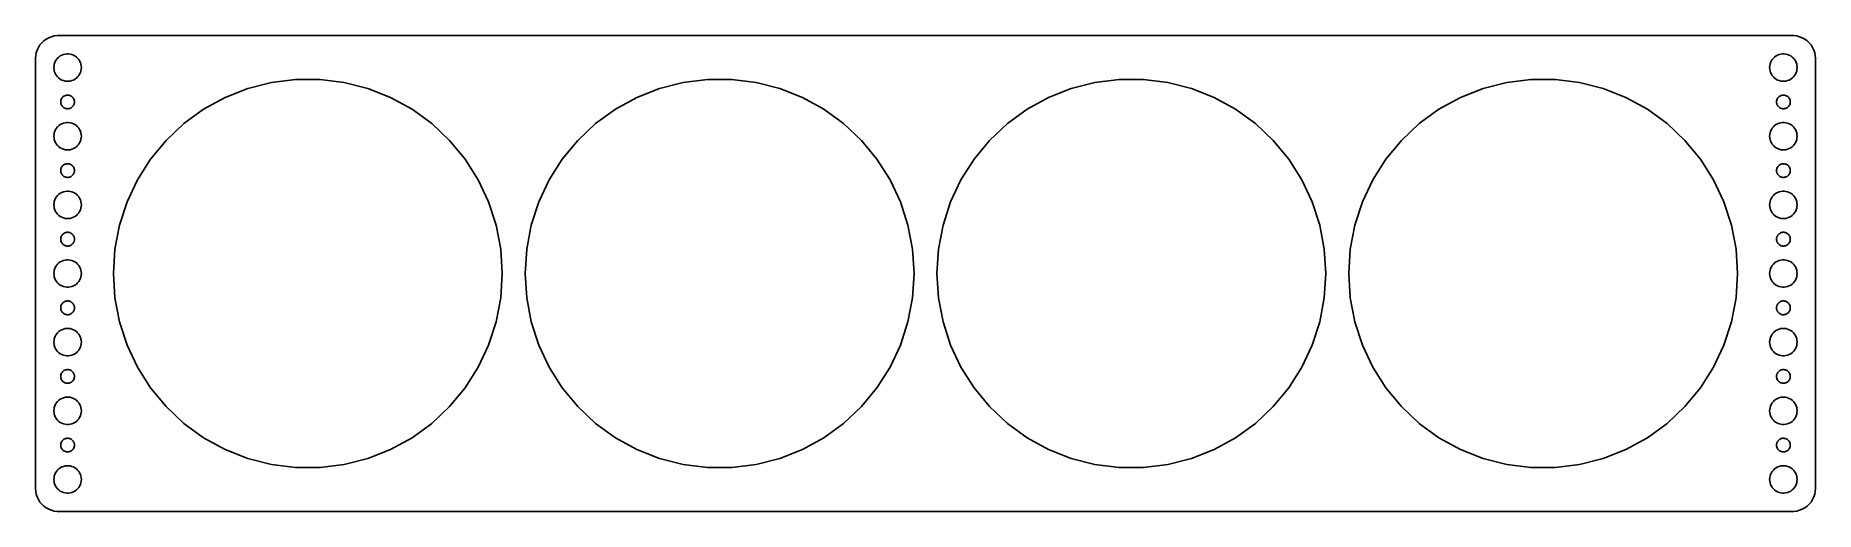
# Model space of a CAD drawing. Header units: metres. Extents: x -194 to 194, y -52 to 52.
import ezdxf

# ---------------------------------------------------------------- set-up
doc = ezdxf.new("R2010")
doc.units = ezdxf.units.M

msp = doc.modelspace()

# ---------------------------------------------------------------- linework, layer by layer
for p, q in [((-192.687, 50.8526), (-193.145, 50.4227)), ((-192.179, 51.2216), (-192.687, 50.8526)), ((-191.629, 51.5241), (-192.179, 51.2216)), ((-191.045, 51.7553), (-191.629, 51.5241)), ((-190.437, 51.9114), (-191.045, 51.7553)), ((-189.814, 51.9901), (-190.437, 51.9114)), ((189.814, 51.9901), (-189.814, 51.9901)), ((190.437, 51.9114), (189.814, 51.9901)), ((191.045, 51.7553), (190.437, 51.9114)), ((191.629, 51.5241), (191.045, 51.7553)), ((192.179, 51.2216), (191.629, 51.5241)), ((192.687, 50.8526), (192.179, 51.2216)), ((193.145, 50.4227), (192.687, 50.8526)), ((-194.461, 47.6267), (-194.5, 47)), ((-194.5, 47), (-194.5, -47)), ((-194.343, 48.2434), (-194.461, 47.6267)), ((-194.149, 48.8406), (-194.343, 48.2434)), ((-193.882, 49.4088), (-194.149, 48.8406)), ((-193.545, 49.9389), (-193.882, 49.4088)), ((-193.145, 50.4227), (-193.545, 49.9389)), ((-190.129, 46.4453), (-189.927, 46.7634)), ((-189.927, 46.7634), (-189.687, 47.0536)), ((-189.687, 47.0536), (-189.412, 47.3115)), ((-189.412, 47.3115), (-189.107, 47.533)), ((-189.107, 47.533), (-188.777, 47.7145)), ((-188.777, 47.7145), (-188.427, 47.8532)), ((-188.427, 47.8532), (-188.062, 47.9469)), ((-188.062, 47.9469), (-187.688, 47.9941)), ((-187.688, 47.9941), (-187.312, 47.9941)), ((-187.312, 47.9941), (-186.938, 47.9469)), ((-186.938, 47.9469), (-186.573, 47.8532)), ((-186.573, 47.8532), (-186.223, 47.7145)), ((-186.223, 47.7145), (-185.893, 47.533)), ((-185.893, 47.533), (-185.588, 47.3115)), ((-185.588, 47.3115), (-185.313, 47.0536)), ((-185.313, 47.0536), (-185.073, 46.7634)), ((-185.073, 46.7634), (-184.871, 46.4453)), ((184.871, 46.4453), (185.073, 46.7634)), ((185.073, 46.7634), (185.313, 47.0536)), ((185.313, 47.0536), (185.588, 47.3115)), ((185.588, 47.3115), (185.893, 47.533)), ((185.893, 47.533), (186.223, 47.7145)), ((186.223, 47.7145), (186.573, 47.8532)), ((186.573, 47.8532), (186.938, 47.9469)), ((186.938, 47.9469), (187.312, 47.9941)), ((187.312, 47.9941), (187.688, 47.9941)), ((187.688, 47.9941), (188.062, 47.9469)), ((188.062, 47.9469), (188.427, 47.8532)), ((188.427, 47.8532), (188.777, 47.7145)), ((188.777, 47.7145), (189.107, 47.533)), ((189.107, 47.533), (189.412, 47.3115)), ((189.412, 47.3115), (189.687, 47.0536)), ((189.687, 47.0536), (189.927, 46.7634)), ((189.927, 46.7634), (190.129, 46.4453)), ((193.545, 49.9389), (193.145, 50.4227)), ((193.882, 49.4088), (193.545, 49.9389)), ((194.149, 48.8406), (193.882, 49.4088)), ((194.343, 48.2434), (194.149, 48.8406)), ((194.461, 47.6267), (194.343, 48.2434)), ((194.5, 47), (194.461, 47.6267)), ((194.5, -47), (194.5, 47)), ((-190.5, 45), (-190.476, 45.376)), ((-190.476, 44.624), (-190.5, 45)), ((-190.476, 45.376), (-190.406, 45.7461)), ((-190.406, 44.2539), (-190.476, 44.624)), ((-190.406, 45.7461), (-190.289, 46.1044)), ((-190.289, 43.8956), (-190.406, 44.2539)), ((-190.289, 46.1044), (-190.129, 46.4453)), ((-190.129, 43.5547), (-190.289, 43.8956)), ((-189.927, 43.2366), (-190.129, 43.5547)), ((-189.687, 42.9464), (-189.927, 43.2366)), ((-189.412, 42.6885), (-189.687, 42.9464)), ((-185.313, 42.9464), (-185.588, 42.6885)), ((-185.073, 43.2366), (-185.313, 42.9464)), ((-184.871, 43.5547), (-185.073, 43.2366)), ((-184.871, 46.4453), (-184.711, 46.1044)), ((-184.711, 43.8956), (-184.871, 43.5547)), ((-184.711, 46.1044), (-184.594, 45.7461)), ((-184.594, 44.2539), (-184.711, 43.8956)), ((-184.594, 45.7461), (-184.524, 45.376)), ((-184.524, 44.624), (-184.594, 44.2539)), ((-184.524, 45.376), (-184.5, 45)), ((-184.5, 45), (-184.524, 44.624)), ((184.5, 45), (184.524, 45.376)), ((184.524, 44.624), (184.5, 45)), ((184.524, 45.376), (184.594, 45.7461)), ((184.594, 44.2539), (184.524, 44.624)), ((184.594, 45.7461), (184.711, 46.1044)), ((184.711, 43.8956), (184.594, 44.2539)), ((184.711, 46.1044), (184.871, 46.4453)), ((184.871, 43.5547), (184.711, 43.8956)), ((185.073, 43.2366), (184.871, 43.5547)), ((185.313, 42.9464), (185.073, 43.2366)), ((185.588, 42.6885), (185.313, 42.9464)), ((189.687, 42.9464), (189.412, 42.6885)), ((189.927, 43.2366), (189.687, 42.9464)), ((190.129, 43.5547), (189.927, 43.2366)), ((190.129, 46.4453), (190.289, 46.1044)), ((190.289, 43.8956), (190.129, 43.5547)), ((190.289, 46.1044), (190.406, 45.7461)), ((190.406, 44.2539), (190.289, 43.8956)), ((190.406, 45.7461), (190.476, 45.376)), ((190.476, 44.624), (190.406, 44.2539)), ((190.476, 45.376), (190.5, 45)), ((190.5, 45), (190.476, 44.624)), ((-189.107, 42.467), (-189.412, 42.6885)), ((-188.777, 42.2855), (-189.107, 42.467)), ((-188.427, 42.1468), (-188.777, 42.2855)), ((-188.062, 42.0531), (-188.427, 42.1468)), ((-188.139, 38.8572), (-187.964, 38.9266)), ((-187.688, 42.0059), (-188.062, 42.0531)), ((-187.964, 38.9266), (-187.781, 38.9734)), ((-187.781, 38.9734), (-187.594, 38.997)), ((-187.312, 42.0059), (-187.688, 42.0059)), ((-187.594, 38.997), (-187.406, 38.997)), ((-187.406, 38.997), (-187.219, 38.9734)), ((-186.938, 42.0531), (-187.312, 42.0059)), ((-187.219, 38.9734), (-187.036, 38.9266)), ((-187.036, 38.9266), (-186.861, 38.8572)), ((-186.573, 42.1468), (-186.938, 42.0531)), ((-186.223, 42.2855), (-186.573, 42.1468)), ((-185.893, 42.467), (-186.223, 42.2855)), ((-185.588, 42.6885), (-185.893, 42.467)), ((-153.096, 38.4551), (-148.133, 40.4199)), ((-148.133, 40.4199), (-142.964, 41.7472)), ((-142.964, 41.7472), (-137.669, 42.4161)), ((-137.669, 42.4161), (-132.331, 42.4161)), ((-132.331, 42.4161), (-127.036, 41.7472)), ((-127.036, 41.7472), (-121.867, 40.4199)), ((-121.867, 40.4199), (-116.904, 38.4551)), ((-63.0956, 38.4551), (-58.1332, 40.4199)), ((-58.1332, 40.4199), (-52.9637, 41.7472)), ((-52.9637, 41.7472), (-47.6686, 42.4161)), ((-47.6686, 42.4161), (-42.3314, 42.4161)), ((-42.3314, 42.4161), (-37.0363, 41.7472)), ((-37.0363, 41.7472), (-31.8668, 40.4199)), ((-31.8668, 40.4199), (-26.9044, 38.4551)), ((26.9044, 38.4551), (31.8668, 40.4199)), ((31.8668, 40.4199), (37.0363, 41.7472)), ((37.0363, 41.7472), (42.3314, 42.4161)), ((42.3314, 42.4161), (47.6686, 42.4161)), ((47.6686, 42.4161), (52.9637, 41.7472)), ((52.9637, 41.7472), (58.1332, 40.4199)), ((58.1332, 40.4199), (63.0956, 38.4551)), ((116.904, 38.4551), (121.867, 40.4199)), ((121.867, 40.4199), (127.036, 41.7472)), ((127.036, 41.7472), (132.331, 42.4161)), ((132.331, 42.4161), (137.669, 42.4161)), ((137.669, 42.4161), (142.964, 41.7472)), ((142.964, 41.7472), (148.133, 40.4199)), ((148.133, 40.4199), (153.096, 38.4551)), ((185.893, 42.467), (185.588, 42.6885)), ((186.223, 42.2855), (185.893, 42.467)), ((186.573, 42.1468), (186.223, 42.2855)), ((186.938, 42.0531), (186.573, 42.1468)), ((186.861, 38.8572), (187.036, 38.9266)), ((187.312, 42.0059), (186.938, 42.0531)), ((187.036, 38.9266), (187.219, 38.9734)), ((187.219, 38.9734), (187.406, 38.997)), ((187.688, 42.0059), (187.312, 42.0059)), ((187.406, 38.997), (187.594, 38.997)), ((187.594, 38.997), (187.781, 38.9734)), ((188.062, 42.0531), (187.688, 42.0059)), ((187.781, 38.9734), (187.964, 38.9266)), ((187.964, 38.9266), (188.139, 38.8572)), ((188.427, 42.1468), (188.062, 42.0531)), ((188.777, 42.2855), (188.427, 42.1468)), ((189.107, 42.467), (188.777, 42.2855)), ((189.412, 42.6885), (189.107, 42.467)), ((-189, 37.5), (-188.988, 37.688)), ((-188.988, 37.312), (-189, 37.5)), ((-188.988, 37.688), (-188.953, 37.873)), ((-188.953, 37.127), (-188.988, 37.312)), ((-188.953, 37.873), (-188.895, 38.0522)), ((-188.895, 36.9478), (-188.953, 37.127)), ((-188.895, 38.0522), (-188.814, 38.2226)), ((-188.814, 36.7774), (-188.895, 36.9478)), ((-188.814, 38.2226), (-188.714, 38.3817)), ((-188.714, 36.6183), (-188.814, 36.7774)), ((-188.714, 38.3817), (-188.593, 38.5268)), ((-188.593, 36.4732), (-188.714, 36.6183)), ((-188.593, 38.5268), (-188.456, 38.6558)), ((-188.456, 36.3442), (-188.593, 36.4732)), ((-188.456, 38.6558), (-188.304, 38.7665)), ((-188.304, 36.2335), (-188.456, 36.3442)), ((-188.304, 38.7665), (-188.139, 38.8572)), ((-188.139, 36.1428), (-188.304, 36.2335)), ((-187.964, 36.0734), (-188.139, 36.1428)), ((-187.781, 36.0266), (-187.964, 36.0734)), ((-187.594, 36.003), (-187.781, 36.0266)), ((-187.406, 36.003), (-187.594, 36.003)), ((-187.219, 36.0266), (-187.406, 36.003)), ((-187.036, 36.0734), (-187.219, 36.0266)), ((-186.861, 36.1428), (-187.036, 36.0734)), ((-186.861, 38.8572), (-186.696, 38.7665)), ((-186.696, 36.2335), (-186.861, 36.1428)), ((-186.696, 38.7665), (-186.544, 38.6558)), ((-186.544, 36.3442), (-186.696, 36.2335)), ((-186.544, 38.6558), (-186.407, 38.5268)), ((-186.407, 36.4732), (-186.544, 36.3442)), ((-186.407, 38.5268), (-186.286, 38.3817)), ((-186.286, 36.6183), (-186.407, 36.4732)), ((-186.286, 38.3817), (-186.186, 38.2226)), ((-186.186, 36.7774), (-186.286, 36.6183)), ((-186.186, 38.2226), (-186.105, 38.0522)), ((-186.105, 36.9478), (-186.186, 36.7774)), ((-186.105, 38.0522), (-186.047, 37.873)), ((-186.047, 37.127), (-186.105, 36.9478)), ((-186.047, 37.873), (-186.012, 37.688)), ((-186.012, 37.312), (-186.047, 37.127)), ((-186.012, 37.688), (-186, 37.5)), ((-186, 37.5), (-186.012, 37.312)), ((-162.091, 32.7468), (-157.773, 35.8839)), ((-157.773, 35.8839), (-153.096, 38.4551)), ((-116.904, 38.4551), (-112.227, 35.8839)), ((-112.227, 35.8839), (-107.909, 32.7468)), ((-72.0905, 32.7468), (-67.7726, 35.8839)), ((-67.7726, 35.8839), (-63.0956, 38.4551)), ((-26.9044, 38.4551), (-22.2274, 35.8839)), ((-22.2274, 35.8839), (-17.9095, 32.7468)), ((17.9095, 32.7468), (22.2274, 35.8839)), ((22.2274, 35.8839), (26.9044, 38.4551)), ((63.0956, 38.4551), (67.7726, 35.8839)), ((67.7726, 35.8839), (72.0905, 32.7468)), ((107.909, 32.7468), (112.227, 35.8839)), ((112.227, 35.8839), (116.904, 38.4551)), ((153.096, 38.4551), (157.773, 35.8839)), ((157.773, 35.8839), (162.091, 32.7468)), ((186, 37.5), (186.012, 37.688)), ((186.012, 37.312), (186, 37.5)), ((186.012, 37.688), (186.047, 37.873)), ((186.047, 37.127), (186.012, 37.312)), ((186.047, 37.873), (186.105, 38.0522)), ((186.105, 36.9478), (186.047, 37.127)), ((186.105, 38.0522), (186.186, 38.2226)), ((186.186, 36.7774), (186.105, 36.9478)), ((186.186, 38.2226), (186.286, 38.3817)), ((186.286, 36.6183), (186.186, 36.7774)), ((186.286, 38.3817), (186.407, 38.5268)), ((186.407, 36.4732), (186.286, 36.6183)), ((186.407, 38.5268), (186.544, 38.6558)), ((186.544, 36.3442), (186.407, 36.4732)), ((186.544, 38.6558), (186.696, 38.7665)), ((186.696, 36.2335), (186.544, 36.3442)), ((186.696, 38.7665), (186.861, 38.8572)), ((186.861, 36.1428), (186.696, 36.2335)), ((187.036, 36.0734), (186.861, 36.1428)), ((187.219, 36.0266), (187.036, 36.0734)), ((187.406, 36.003), (187.219, 36.0266)), ((187.594, 36.003), (187.406, 36.003)), ((187.781, 36.0266), (187.594, 36.003)), ((187.964, 36.0734), (187.781, 36.0266)), ((188.139, 36.1428), (187.964, 36.0734)), ((188.139, 38.8572), (188.304, 38.7665)), ((188.304, 36.2335), (188.139, 36.1428)), ((188.304, 38.7665), (188.456, 38.6558)), ((188.456, 36.3442), (188.304, 36.2335)), ((188.456, 38.6558), (188.593, 38.5268)), ((188.593, 36.4732), (188.456, 36.3442)), ((188.593, 38.5268), (188.714, 38.3817)), ((188.714, 36.6183), (188.593, 36.4732)), ((188.714, 38.3817), (188.814, 38.2226)), ((188.814, 36.7774), (188.714, 36.6183)), ((188.814, 38.2226), (188.895, 38.0522)), ((188.895, 36.9478), (188.814, 36.7774)), ((188.895, 38.0522), (188.953, 37.873)), ((188.953, 37.127), (188.895, 36.9478)), ((188.953, 37.873), (188.988, 37.688)), ((188.988, 37.312), (188.953, 37.127)), ((188.988, 37.688), (189, 37.5)), ((189, 37.5), (188.988, 37.312)), ((-190.289, 31.1044), (-190.129, 31.4453)), ((-190.129, 31.4453), (-189.927, 31.7634)), ((-189.927, 31.7634), (-189.687, 32.0536)), ((-189.687, 32.0536), (-189.412, 32.3115)), ((-189.412, 32.3115), (-189.107, 32.533)), ((-189.107, 32.533), (-188.777, 32.7145)), ((-188.777, 32.7145), (-188.427, 32.8532)), ((-188.427, 32.8532), (-188.062, 32.9469)), ((-188.062, 32.9469), (-187.688, 32.9941)), ((-187.688, 32.9941), (-187.312, 32.9941)), ((-187.312, 32.9941), (-186.938, 32.9469)), ((-186.938, 32.9469), (-186.573, 32.8532)), ((-186.573, 32.8532), (-186.223, 32.7145)), ((-186.223, 32.7145), (-185.893, 32.533)), ((-185.893, 32.533), (-185.588, 32.3115)), ((-185.588, 32.3115), (-185.313, 32.0536)), ((-185.313, 32.0536), (-185.073, 31.7634)), ((-185.073, 31.7634), (-184.871, 31.4453)), ((-184.871, 31.4453), (-184.711, 31.1044)), ((-165.981, 29.0932), (-162.091, 32.7468)), ((-107.909, 32.7468), (-104.019, 29.0932)), ((-75.9812, 29.0932), (-72.0905, 32.7468)), ((-17.9095, 32.7468), (-14.0188, 29.0932)), ((14.0188, 29.0932), (17.9095, 32.7468)), ((72.0905, 32.7468), (75.9812, 29.0932)), ((104.019, 29.0932), (107.909, 32.7468)), ((162.091, 32.7468), (165.981, 29.0932)), ((184.711, 31.1044), (184.871, 31.4453)), ((184.871, 31.4453), (185.073, 31.7634)), ((185.073, 31.7634), (185.313, 32.0536)), ((185.313, 32.0536), (185.588, 32.3115)), ((185.588, 32.3115), (185.893, 32.533)), ((185.893, 32.533), (186.223, 32.7145)), ((186.223, 32.7145), (186.573, 32.8532)), ((186.573, 32.8532), (186.938, 32.9469)), ((186.938, 32.9469), (187.312, 32.9941)), ((187.312, 32.9941), (187.688, 32.9941)), ((187.688, 32.9941), (188.062, 32.9469)), ((188.062, 32.9469), (188.427, 32.8532)), ((188.427, 32.8532), (188.777, 32.7145)), ((188.777, 32.7145), (189.107, 32.533)), ((189.107, 32.533), (189.412, 32.3115)), ((189.412, 32.3115), (189.687, 32.0536)), ((189.687, 32.0536), (189.927, 31.7634)), ((189.927, 31.7634), (190.129, 31.4453)), ((190.129, 31.4453), (190.289, 31.1044)), ((-190.5, 30), (-190.476, 30.376)), ((-190.476, 29.624), (-190.5, 30)), ((-190.476, 30.376), (-190.406, 30.7461)), ((-190.406, 29.2539), (-190.476, 29.624)), ((-190.406, 30.7461), (-190.289, 31.1044)), ((-190.289, 28.8956), (-190.406, 29.2539)), ((-190.129, 28.5547), (-190.289, 28.8956)), ((-189.927, 28.2366), (-190.129, 28.5547)), ((-189.687, 27.9464), (-189.927, 28.2366)), ((-189.412, 27.6884), (-189.687, 27.9464)), ((-189.107, 27.467), (-189.412, 27.6884)), ((-188.777, 27.2855), (-189.107, 27.467)), ((-188.427, 27.1468), (-188.777, 27.2855)), ((-186.223, 27.2855), (-186.573, 27.1468)), ((-185.893, 27.467), (-186.223, 27.2855)), ((-185.588, 27.6884), (-185.893, 27.467)), ((-185.313, 27.9464), (-185.588, 27.6884)), ((-185.073, 28.2366), (-185.313, 27.9464)), ((-184.871, 28.5547), (-185.073, 28.2366)), ((-184.711, 28.8956), (-184.871, 28.5547)), ((-184.711, 31.1044), (-184.594, 30.7461)), ((-184.594, 29.2539), (-184.711, 28.8956)), ((-184.594, 30.7461), (-184.524, 30.376)), ((-184.524, 29.624), (-184.594, 29.2539)), ((-184.524, 30.376), (-184.5, 30)), ((-184.5, 30), (-184.524, 29.624)), ((-169.383, 24.9809), (-165.981, 29.0932)), ((-104.019, 29.0932), (-100.617, 24.9809)), ((-79.3832, 24.9809), (-75.9812, 29.0932)), ((-14.0188, 29.0932), (-10.6168, 24.9809)), ((10.6168, 24.9809), (14.0188, 29.0932)), ((75.9812, 29.0932), (79.3832, 24.9809)), ((100.617, 24.9809), (104.019, 29.0932)), ((165.981, 29.0932), (169.383, 24.9809)), ((184.5, 30), (184.524, 30.376)), ((184.524, 29.624), (184.5, 30)), ((184.524, 30.376), (184.594, 30.7461)), ((184.594, 29.2539), (184.524, 29.624)), ((184.594, 30.7461), (184.711, 31.1044)), ((184.711, 28.8956), (184.594, 29.2539)), ((184.871, 28.5547), (184.711, 28.8956)), ((185.073, 28.2366), (184.871, 28.5547)), ((185.313, 27.9464), (185.073, 28.2366)), ((185.588, 27.6884), (185.313, 27.9464)), ((185.893, 27.467), (185.588, 27.6884)), ((186.223, 27.2855), (185.893, 27.467)), ((186.573, 27.1468), (186.223, 27.2855)), ((188.777, 27.2855), (188.427, 27.1468)), ((189.107, 27.467), (188.777, 27.2855)), ((189.412, 27.6884), (189.107, 27.467)), ((189.687, 27.9464), (189.412, 27.6884)), ((189.927, 28.2366), (189.687, 27.9464)), ((190.129, 28.5547), (189.927, 28.2366)), ((190.289, 28.8956), (190.129, 28.5547)), ((190.289, 31.1044), (190.406, 30.7461)), ((190.406, 29.2539), (190.289, 28.8956)), ((190.406, 30.7461), (190.476, 30.376)), ((190.476, 29.624), (190.406, 29.2539)), ((190.476, 30.376), (190.5, 30)), ((190.5, 30), (190.476, 29.624)), ((-188.814, 23.2226), (-188.714, 23.3817)), ((-188.714, 23.3817), (-188.593, 23.5268)), ((-188.593, 23.5268), (-188.456, 23.6558)), ((-188.456, 23.6558), (-188.304, 23.7665)), ((-188.062, 27.0531), (-188.427, 27.1468)), ((-188.304, 23.7665), (-188.139, 23.8572)), ((-188.139, 23.8572), (-187.964, 23.9266)), ((-187.688, 27.0059), (-188.062, 27.0531)), ((-187.964, 23.9266), (-187.781, 23.9734)), ((-187.781, 23.9734), (-187.594, 23.997)), ((-187.312, 27.0059), (-187.688, 27.0059)), ((-187.594, 23.997), (-187.406, 23.997)), ((-187.406, 23.997), (-187.219, 23.9734)), ((-186.938, 27.0531), (-187.312, 27.0059)), ((-187.219, 23.9734), (-187.036, 23.9266)), ((-187.036, 23.9266), (-186.861, 23.8572)), ((-186.573, 27.1468), (-186.938, 27.0531)), ((-186.861, 23.8572), (-186.696, 23.7665)), ((-186.696, 23.7665), (-186.544, 23.6558)), ((-186.544, 23.6558), (-186.407, 23.5268)), ((-186.407, 23.5268), (-186.286, 23.3817)), ((-186.286, 23.3817), (-186.186, 23.2226)), ((-172.243, 20.4745), (-169.383, 24.9809)), ((-100.617, 24.9809), (-97.757, 20.4745)), ((-82.243, 20.4745), (-79.3832, 24.9809)), ((-10.6168, 24.9809), (-7.75696, 20.4745)), ((7.75696, 20.4745), (10.6168, 24.9809)), ((79.3832, 24.9809), (82.243, 20.4745)), ((97.757, 20.4745), (100.617, 24.9809)), ((169.383, 24.9809), (172.243, 20.4745)), ((186.186, 23.2226), (186.286, 23.3817)), ((186.286, 23.3817), (186.407, 23.5268)), ((186.407, 23.5268), (186.544, 23.6558)), ((186.544, 23.6558), (186.696, 23.7665)), ((186.938, 27.0531), (186.573, 27.1468)), ((186.696, 23.7665), (186.861, 23.8572)), ((186.861, 23.8572), (187.036, 23.9266)), ((187.312, 27.0059), (186.938, 27.0531)), ((187.036, 23.9266), (187.219, 23.9734)), ((187.219, 23.9734), (187.406, 23.997)), ((187.688, 27.0059), (187.312, 27.0059)), ((187.406, 23.997), (187.594, 23.997)), ((187.594, 23.997), (187.781, 23.9734)), ((188.062, 27.0531), (187.688, 27.0059)), ((187.781, 23.9734), (187.964, 23.9266)), ((187.964, 23.9266), (188.139, 23.8572)), ((188.427, 27.1468), (188.062, 27.0531)), ((188.139, 23.8572), (188.304, 23.7665)), ((188.304, 23.7665), (188.456, 23.6558)), ((188.456, 23.6558), (188.593, 23.5268)), ((188.593, 23.5268), (188.714, 23.3817)), ((188.714, 23.3817), (188.814, 23.2226)), ((-189, 22.5), (-188.988, 22.688)), ((-188.988, 22.312), (-189, 22.5)), ((-188.988, 22.688), (-188.953, 22.873)), ((-188.953, 22.127), (-188.988, 22.312)), ((-188.953, 22.873), (-188.895, 23.0522)), ((-188.895, 21.9478), (-188.953, 22.127)), ((-188.895, 23.0522), (-188.814, 23.2226)), ((-188.814, 21.7774), (-188.895, 21.9478)), ((-188.714, 21.6183), (-188.814, 21.7774)), ((-188.593, 21.4732), (-188.714, 21.6183)), ((-188.456, 21.3442), (-188.593, 21.4732)), ((-188.304, 21.2335), (-188.456, 21.3442)), ((-188.139, 21.1427), (-188.304, 21.2335)), ((-187.964, 21.0734), (-188.139, 21.1427)), ((-187.781, 21.0266), (-187.964, 21.0734)), ((-187.594, 21.003), (-187.781, 21.0266)), ((-187.406, 21.003), (-187.594, 21.003)), ((-187.219, 21.0266), (-187.406, 21.003)), ((-187.036, 21.0734), (-187.219, 21.0266)), ((-186.861, 21.1427), (-187.036, 21.0734)), ((-186.696, 21.2335), (-186.861, 21.1427)), ((-186.544, 21.3442), (-186.696, 21.2335)), ((-186.407, 21.4732), (-186.544, 21.3442)), ((-186.286, 21.6183), (-186.407, 21.4732)), ((-186.186, 21.7774), (-186.286, 21.6183)), ((-186.186, 23.2226), (-186.105, 23.0522)), ((-186.105, 21.9478), (-186.186, 21.7774)), ((-186.105, 23.0522), (-186.047, 22.873)), ((-186.047, 22.127), (-186.105, 21.9478)), ((-186.047, 22.873), (-186.012, 22.688)), ((-186.012, 22.312), (-186.047, 22.127)), ((-186.012, 22.688), (-186, 22.5)), ((-186, 22.5), (-186.012, 22.312)), ((-174.516, 15.6453), (-172.243, 20.4745)), ((-97.757, 20.4745), (-95.4845, 15.6453)), ((-84.5155, 15.6453), (-82.243, 20.4745)), ((-7.75696, 20.4745), (-5.4845, 15.6453)), ((5.4845, 15.6453), (7.75696, 20.4745)), ((82.243, 20.4745), (84.5155, 15.6453)), ((95.4845, 15.6453), (97.757, 20.4745)), ((172.243, 20.4745), (174.516, 15.6453)), ((186, 22.5), (186.012, 22.688)), ((186.012, 22.312), (186, 22.5)), ((186.012, 22.688), (186.047, 22.873)), ((186.047, 22.127), (186.012, 22.312)), ((186.047, 22.873), (186.105, 23.0522)), ((186.105, 21.9478), (186.047, 22.127)), ((186.105, 23.0522), (186.186, 23.2226)), ((186.186, 21.7774), (186.105, 21.9478)), ((186.286, 21.6183), (186.186, 21.7774)), ((186.407, 21.4732), (186.286, 21.6183)), ((186.544, 21.3442), (186.407, 21.4732)), ((186.696, 21.2335), (186.544, 21.3442)), ((186.861, 21.1427), (186.696, 21.2335)), ((187.036, 21.0734), (186.861, 21.1427)), ((187.219, 21.0266), (187.036, 21.0734)), ((187.406, 21.003), (187.219, 21.0266)), ((187.594, 21.003), (187.406, 21.003)), ((187.781, 21.0266), (187.594, 21.003)), ((187.964, 21.0734), (187.781, 21.0266)), ((188.139, 21.1427), (187.964, 21.0734)), ((188.304, 21.2335), (188.139, 21.1427)), ((188.456, 21.3442), (188.304, 21.2335)), ((188.593, 21.4732), (188.456, 21.3442)), ((188.714, 21.6183), (188.593, 21.4732)), ((188.814, 21.7774), (188.714, 21.6183)), ((188.814, 23.2226), (188.895, 23.0522)), ((188.895, 21.9478), (188.814, 21.7774)), ((188.895, 23.0522), (188.953, 22.873)), ((188.953, 22.127), (188.895, 21.9478)), ((188.953, 22.873), (188.988, 22.688)), ((188.988, 22.312), (188.953, 22.127)), ((188.988, 22.688), (189, 22.5)), ((189, 22.5), (188.988, 22.312)), ((-190.476, 15.376), (-190.406, 15.7461)), ((-190.406, 15.7461), (-190.289, 16.1044)), ((-190.289, 16.1044), (-190.129, 16.4453)), ((-190.129, 16.4453), (-189.927, 16.7634)), ((-189.927, 16.7634), (-189.687, 17.0536)), ((-189.687, 17.0536), (-189.412, 17.3115)), ((-189.412, 17.3115), (-189.107, 17.533)), ((-189.107, 17.533), (-188.777, 17.7145)), ((-188.777, 17.7145), (-188.427, 17.8532)), ((-188.427, 17.8532), (-188.062, 17.9469)), ((-188.062, 17.9469), (-187.688, 17.9941)), ((-187.688, 17.9941), (-187.312, 17.9941)), ((-187.312, 17.9941), (-186.938, 17.9469)), ((-186.938, 17.9469), (-186.573, 17.8532)), ((-186.573, 17.8532), (-186.223, 17.7145)), ((-186.223, 17.7145), (-185.893, 17.533)), ((-185.893, 17.533), (-185.588, 17.3115)), ((-185.588, 17.3115), (-185.313, 17.0536)), ((-185.313, 17.0536), (-185.073, 16.7634)), ((-185.073, 16.7634), (-184.871, 16.4453)), ((-184.871, 16.4453), (-184.711, 16.1044)), ((-184.711, 16.1044), (-184.594, 15.7461)), ((-184.594, 15.7461), (-184.524, 15.376)), ((-176.165, 10.5693), (-174.516, 15.6453)), ((-95.4845, 15.6453), (-93.8352, 10.5693)), ((-86.1648, 10.5693), (-84.5155, 15.6453)), ((-5.4845, 15.6453), (-3.83521, 10.5693)), ((3.83521, 10.5693), (5.4845, 15.6453)), ((84.5155, 15.6453), (86.1648, 10.5693)), ((93.8352, 10.5693), (95.4845, 15.6453)), ((174.516, 15.6453), (176.165, 10.5693)), ((184.524, 15.376), (184.594, 15.7461)), ((184.594, 15.7461), (184.711, 16.1044)), ((184.711, 16.1044), (184.871, 16.4453)), ((184.871, 16.4453), (185.073, 16.7634)), ((185.073, 16.7634), (185.313, 17.0536)), ((185.313, 17.0536), (185.588, 17.3115)), ((185.588, 17.3115), (185.893, 17.533)), ((185.893, 17.533), (186.223, 17.7145)), ((186.223, 17.7145), (186.573, 17.8532)), ((186.573, 17.8532), (186.938, 17.9469)), ((186.938, 17.9469), (187.312, 17.9941)), ((187.312, 17.9941), (187.688, 17.9941)), ((187.688, 17.9941), (188.062, 17.9469)), ((188.062, 17.9469), (188.427, 17.8532)), ((188.427, 17.8532), (188.777, 17.7145)), ((188.777, 17.7145), (189.107, 17.533)), ((189.107, 17.533), (189.412, 17.3115)), ((189.412, 17.3115), (189.687, 17.0536)), ((189.687, 17.0536), (189.927, 16.7634)), ((189.927, 16.7634), (190.129, 16.4453)), ((190.129, 16.4453), (190.289, 16.1044)), ((190.289, 16.1044), (190.406, 15.7461)), ((190.406, 15.7461), (190.476, 15.376)), ((-190.5, 15), (-190.476, 15.376)), ((-190.476, 14.624), (-190.5, 15)), ((-190.406, 14.2539), (-190.476, 14.624)), ((-190.289, 13.8956), (-190.406, 14.2539)), ((-190.129, 13.5547), (-190.289, 13.8956)), ((-189.927, 13.2366), (-190.129, 13.5547)), ((-189.687, 12.9464), (-189.927, 13.2366)), ((-189.412, 12.6884), (-189.687, 12.9464)), ((-189.107, 12.467), (-189.412, 12.6884)), ((-188.777, 12.2855), (-189.107, 12.467)), ((-188.427, 12.1468), (-188.777, 12.2855)), ((-188.062, 12.0531), (-188.427, 12.1468)), ((-187.688, 12.0059), (-188.062, 12.0531)), ((-187.312, 12.0059), (-187.688, 12.0059)), ((-186.938, 12.0531), (-187.312, 12.0059)), ((-186.573, 12.1468), (-186.938, 12.0531)), ((-186.223, 12.2855), (-186.573, 12.1468)), ((-185.893, 12.467), (-186.223, 12.2855)), ((-185.588, 12.6884), (-185.893, 12.467)), ((-185.313, 12.9464), (-185.588, 12.6884)), ((-185.073, 13.2366), (-185.313, 12.9464)), ((-184.871, 13.5547), (-185.073, 13.2366)), ((-184.711, 13.8956), (-184.871, 13.5547)), ((-184.594, 14.2539), (-184.711, 13.8956)), ((-184.524, 14.624), (-184.594, 14.2539)), ((-184.524, 15.376), (-184.5, 15)), ((-184.5, 15), (-184.524, 14.624)), ((184.5, 15), (184.524, 15.376)), ((184.524, 14.624), (184.5, 15)), ((184.594, 14.2539), (184.524, 14.624)), ((184.711, 13.8956), (184.594, 14.2539)), ((184.871, 13.5547), (184.711, 13.8956)), ((185.073, 13.2366), (184.871, 13.5547)), ((185.313, 12.9464), (185.073, 13.2366)), ((185.588, 12.6884), (185.313, 12.9464)), ((185.893, 12.467), (185.588, 12.6884)), ((186.223, 12.2855), (185.893, 12.467)), ((186.573, 12.1468), (186.223, 12.2855)), ((186.938, 12.0531), (186.573, 12.1468)), ((187.312, 12.0059), (186.938, 12.0531)), ((187.688, 12.0059), (187.312, 12.0059)), ((188.062, 12.0531), (187.688, 12.0059)), ((188.427, 12.1468), (188.062, 12.0531)), ((188.777, 12.2855), (188.427, 12.1468)), ((189.107, 12.467), (188.777, 12.2855)), ((189.412, 12.6884), (189.107, 12.467)), ((189.687, 12.9464), (189.412, 12.6884)), ((189.927, 13.2366), (189.687, 12.9464)), ((190.129, 13.5547), (189.927, 13.2366)), ((190.289, 13.8956), (190.129, 13.5547)), ((190.406, 14.2539), (190.289, 13.8956)), ((190.476, 14.624), (190.406, 14.2539)), ((190.476, 15.376), (190.5, 15)), ((190.5, 15), (190.476, 14.624)), ((-188.988, 7.68799), (-188.953, 7.87303)), ((-188.953, 7.87303), (-188.895, 8.05219)), ((-188.895, 8.05219), (-188.814, 8.22263)), ((-188.814, 8.22263), (-188.714, 8.38167)), ((-188.714, 8.38167), (-188.593, 8.52681)), ((-188.593, 8.52681), (-188.456, 8.65576)), ((-188.456, 8.65576), (-188.304, 8.76648)), ((-188.304, 8.76648), (-188.139, 8.85724)), ((-188.139, 8.85724), (-187.964, 8.92657)), ((-187.964, 8.92657), (-187.781, 8.97342)), ((-187.781, 8.97342), (-187.594, 8.99704)), ((-187.594, 8.99704), (-187.406, 8.99704)), ((-187.406, 8.99704), (-187.219, 8.97342)), ((-187.219, 8.97342), (-187.036, 8.92657)), ((-187.036, 8.92657), (-186.861, 8.85724)), ((-186.861, 8.85724), (-186.696, 8.76648)), ((-186.696, 8.76648), (-186.544, 8.65576)), ((-186.544, 8.65576), (-186.407, 8.52681)), ((-186.407, 8.52681), (-186.286, 8.38167)), ((-186.286, 8.38167), (-186.186, 8.22263)), ((-186.186, 8.22263), (-186.105, 8.05219)), ((-186.105, 8.05219), (-186.047, 7.87303)), ((-186.047, 7.87303), (-186.012, 7.68799)), ((-177.165, 5.32666), (-176.165, 10.5693)), ((-93.8352, 10.5693), (-92.8351, 5.32666)), ((-87.1649, 5.32666), (-86.1648, 10.5693)), ((-3.83521, 10.5693), (-2.83511, 5.32666)), ((2.83511, 5.32666), (3.83521, 10.5693)), ((86.1648, 10.5693), (87.1649, 5.32666)), ((92.8351, 5.32666), (93.8352, 10.5693)), ((176.165, 10.5693), (177.165, 5.32666)), ((186.012, 7.68799), (186.047, 7.87303)), ((186.047, 7.87303), (186.105, 8.05219)), ((186.105, 8.05219), (186.186, 8.22263)), ((186.186, 8.22263), (186.286, 8.38167)), ((186.286, 8.38167), (186.407, 8.52681)), ((186.407, 8.52681), (186.544, 8.65576)), ((186.544, 8.65576), (186.696, 8.76648)), ((186.696, 8.76648), (186.861, 8.85724)), ((186.861, 8.85724), (187.036, 8.92657)), ((187.036, 8.92657), (187.219, 8.97342)), ((187.219, 8.97342), (187.406, 8.99704)), ((187.406, 8.99704), (187.594, 8.99704)), ((187.594, 8.99704), (187.781, 8.97342)), ((187.781, 8.97342), (187.964, 8.92657)), ((187.964, 8.92657), (188.139, 8.85724)), ((188.139, 8.85724), (188.304, 8.76648)), ((188.304, 8.76648), (188.456, 8.65576)), ((188.456, 8.65576), (188.593, 8.52681)), ((188.593, 8.52681), (188.714, 8.38167)), ((188.714, 8.38167), (188.814, 8.22263)), ((188.814, 8.22263), (188.895, 8.05219)), ((188.895, 8.05219), (188.953, 7.87303)), ((188.953, 7.87303), (188.988, 7.68799)), ((-189, 7.5), (-188.988, 7.68799)), ((-188.988, 7.312), (-189, 7.5)), ((-188.953, 7.12695), (-188.988, 7.312)), ((-188.895, 6.9478), (-188.953, 7.12695)), ((-188.814, 6.77736), (-188.895, 6.9478)), ((-188.714, 6.61832), (-188.814, 6.77736)), ((-188.593, 6.47318), (-188.714, 6.61832)), ((-188.456, 6.34422), (-188.593, 6.47318)), ((-188.304, 6.23351), (-188.456, 6.34422)), ((-188.139, 6.14275), (-188.304, 6.23351)), ((-187.964, 6.07341), (-188.139, 6.14275)), ((-187.781, 6.02657), (-187.964, 6.07341)), ((-187.594, 6.00294), (-187.781, 6.02657)), ((-187.406, 6.00294), (-187.594, 6.00294)), ((-187.219, 6.02657), (-187.406, 6.00294)), ((-187.036, 6.07341), (-187.219, 6.02657)), ((-186.861, 6.14275), (-187.036, 6.07341)), ((-186.696, 6.23351), (-186.861, 6.14275)), ((-186.544, 6.34422), (-186.696, 6.23351)), ((-186.407, 6.47318), (-186.544, 6.34422)), ((-186.286, 6.61832), (-186.407, 6.47318)), ((-186.186, 6.77736), (-186.286, 6.61832)), ((-186.105, 6.9478), (-186.186, 6.77736)), ((-186.047, 7.12695), (-186.105, 6.9478)), ((-186.012, 7.312), (-186.047, 7.12695)), ((-186.012, 7.68799), (-186, 7.5)), ((-186, 7.5), (-186.012, 7.312)), ((-177.5, 0), (-177.165, 5.32666)), ((-92.8351, 5.32666), (-92.5, 0)), ((-87.5, 0), (-87.1649, 5.32666)), ((-2.83511, 5.32666), (-2.5, 0)), ((2.5, 0), (2.83511, 5.32666)), ((87.1649, 5.32666), (87.5, 0)), ((92.5, 0), (92.8351, 5.32666)), ((177.165, 5.32666), (177.5, 0)), ((186, 7.5), (186.012, 7.68799)), ((186.012, 7.312), (186, 7.5)), ((186.047, 7.12695), (186.012, 7.312)), ((186.105, 6.9478), (186.047, 7.12695)), ((186.186, 6.77736), (186.105, 6.9478)), ((186.286, 6.61832), (186.186, 6.77736)), ((186.407, 6.47318), (186.286, 6.61832)), ((186.544, 6.34422), (186.407, 6.47318)), ((186.696, 6.23351), (186.544, 6.34422)), ((186.861, 6.14275), (186.696, 6.23351)), ((187.036, 6.07341), (186.861, 6.14275)), ((187.219, 6.02657), (187.036, 6.07341)), ((187.406, 6.00294), (187.219, 6.02657)), ((187.594, 6.00294), (187.406, 6.00294)), ((187.781, 6.02657), (187.594, 6.00294)), ((187.964, 6.07341), (187.781, 6.02657)), ((188.139, 6.14275), (187.964, 6.07341)), ((188.304, 6.23351), (188.139, 6.14275)), ((188.456, 6.34422), (188.304, 6.23351)), ((188.593, 6.47318), (188.456, 6.34422)), ((188.714, 6.61832), (188.593, 6.47318)), ((188.814, 6.77736), (188.714, 6.61832)), ((188.895, 6.9478), (188.814, 6.77736)), ((188.953, 7.12695), (188.895, 6.9478)), ((188.988, 7.312), (188.953, 7.12695)), ((188.988, 7.68799), (189, 7.5)), ((189, 7.5), (188.988, 7.312)), ((-190.5, 0), (-190.476, 0.37599)), ((-190.476, -0.37599), (-190.5, 0)), ((-190.476, 0.37599), (-190.406, 0.74606)), ((-190.406, 0.74606), (-190.289, 1.10437)), ((-190.289, 1.10437), (-190.129, 1.44525)), ((-190.129, 1.44525), (-189.927, 1.76335)), ((-189.927, 1.76335), (-189.687, 2.05363)), ((-189.687, 2.05363), (-189.412, 2.31154)), ((-189.412, 2.31154), (-189.107, 2.53297)), ((-189.107, 2.53297), (-188.777, 2.71448)), ((-188.777, 2.71448), (-188.427, 2.85316)), ((-188.427, 2.85316), (-188.062, 2.94685)), ((-188.062, 2.94685), (-187.688, 2.99408)), ((-187.688, 2.99408), (-187.312, 2.99408)), ((-187.312, 2.99408), (-186.938, 2.94685)), ((-186.938, 2.94685), (-186.573, 2.85316)), ((-186.573, 2.85316), (-186.223, 2.71448)), ((-186.223, 2.71448), (-185.893, 2.53297)), ((-185.893, 2.53297), (-185.588, 2.31154)), ((-185.588, 2.31154), (-185.313, 2.05363)), ((-185.313, 2.05363), (-185.073, 1.76335)), ((-185.073, 1.76335), (-184.871, 1.44525)), ((-184.871, 1.44525), (-184.711, 1.10437)), ((-184.711, 1.10437), (-184.594, 0.74606)), ((-184.594, 0.74606), (-184.524, 0.37599)), ((-184.524, 0.37599), (-184.5, 0)), ((-184.5, 0), (-184.524, -0.37599)), ((-177.165, -5.32666), (-177.5, 0)), ((-92.5, 0), (-92.8351, -5.32666)), ((-87.1649, -5.32666), (-87.5, 0)), ((-2.5, 0), (-2.83511, -5.32666)), ((2.83511, -5.32666), (2.5, 0)), ((87.5, 0), (87.1649, -5.32666)), ((92.8351, -5.32666), (92.5, 0)), ((177.5, 0), (177.165, -5.32666)), ((184.5, 0), (184.524, 0.37599)), ((184.524, -0.37599), (184.5, 0)), ((184.524, 0.37599), (184.594, 0.74606)), ((184.594, 0.74606), (184.711, 1.10437)), ((184.711, 1.10437), (184.871, 1.44525)), ((184.871, 1.44525), (185.073, 1.76335)), ((185.073, 1.76335), (185.313, 2.05363)), ((185.313, 2.05363), (185.588, 2.31154)), ((185.588, 2.31154), (185.893, 2.53297)), ((185.893, 2.53297), (186.223, 2.71448)), ((186.223, 2.71448), (186.573, 2.85316)), ((186.573, 2.85316), (186.938, 2.94685)), ((186.938, 2.94685), (187.312, 2.99408)), ((187.312, 2.99408), (187.688, 2.99408)), ((187.688, 2.99408), (188.062, 2.94685)), ((188.062, 2.94685), (188.427, 2.85316)), ((188.427, 2.85316), (188.777, 2.71448)), ((188.777, 2.71448), (189.107, 2.53297)), ((189.107, 2.53297), (189.412, 2.31154)), ((189.412, 2.31154), (189.687, 2.05363)), ((189.687, 2.05363), (189.927, 1.76335)), ((189.927, 1.76335), (190.129, 1.44525)), ((190.129, 1.44525), (190.289, 1.10437)), ((190.289, 1.10437), (190.406, 0.74606)), ((190.406, 0.74606), (190.476, 0.37599)), ((190.476, 0.37599), (190.5, 0)), ((190.5, 0), (190.476, -0.37599)), ((-190.406, -0.74606), (-190.476, -0.37599)), ((-190.289, -1.10437), (-190.406, -0.74606)), ((-190.129, -1.44525), (-190.289, -1.10437)), ((-189.927, -1.76335), (-190.129, -1.44525)), ((-189.687, -2.05363), (-189.927, -1.76335)), ((-189.412, -2.31154), (-189.687, -2.05363)), ((-189.107, -2.53297), (-189.412, -2.31154)), ((-188.777, -2.71448), (-189.107, -2.53297)), ((-188.427, -2.85316), (-188.777, -2.71448)), ((-188.062, -2.94685), (-188.427, -2.85316)), ((-187.688, -2.99408), (-188.062, -2.94685)), ((-187.312, -2.99408), (-187.688, -2.99408)), ((-186.938, -2.94685), (-187.312, -2.99408)), ((-186.573, -2.85316), (-186.938, -2.94685)), ((-186.223, -2.71448), (-186.573, -2.85316)), ((-185.893, -2.53297), (-186.223, -2.71448)), ((-185.588, -2.31154), (-185.893, -2.53297)), ((-185.313, -2.05363), (-185.588, -2.31154)), ((-185.073, -1.76335), (-185.313, -2.05363)), ((-184.871, -1.44525), (-185.073, -1.76335)), ((-184.711, -1.10437), (-184.871, -1.44525)), ((-184.594, -0.74606), (-184.711, -1.10437)), ((-184.524, -0.37599), (-184.594, -0.74606)), ((184.594, -0.74606), (184.524, -0.37599)), ((184.711, -1.10437), (184.594, -0.74606)), ((184.871, -1.44525), (184.711, -1.10437)), ((185.073, -1.76335), (184.871, -1.44525)), ((185.313, -2.05363), (185.073, -1.76335)), ((185.588, -2.31154), (185.313, -2.05363)), ((185.893, -2.53297), (185.588, -2.31154)), ((186.223, -2.71448), (185.893, -2.53297)), ((186.573, -2.85316), (186.223, -2.71448)), ((186.938, -2.94685), (186.573, -2.85316)), ((187.312, -2.99408), (186.938, -2.94685)), ((187.688, -2.99408), (187.312, -2.99408)), ((188.062, -2.94685), (187.688, -2.99408)), ((188.427, -2.85316), (188.062, -2.94685)), ((188.777, -2.71448), (188.427, -2.85316)), ((189.107, -2.53297), (188.777, -2.71448)), ((189.412, -2.31154), (189.107, -2.53297)), ((189.687, -2.05363), (189.412, -2.31154)), ((189.927, -1.76335), (189.687, -2.05363)), ((190.129, -1.44525), (189.927, -1.76335)), ((190.289, -1.10437), (190.129, -1.44525)), ((190.406, -0.74606), (190.289, -1.10437)), ((190.476, -0.37599), (190.406, -0.74606)), ((-189, -7.5), (-188.988, -7.312)), ((-188.988, -7.68799), (-189, -7.5)), ((-188.988, -7.312), (-188.953, -7.12695)), ((-188.953, -7.87303), (-188.988, -7.68799)), ((-188.953, -7.12695), (-188.895, -6.9478)), ((-188.895, -6.9478), (-188.814, -6.77736)), ((-188.814, -6.77736), (-188.714, -6.61832)), ((-188.714, -6.61832), (-188.593, -6.47318)), ((-188.593, -6.47318), (-188.456, -6.34422)), ((-188.456, -6.34422), (-188.304, -6.23351)), ((-188.304, -6.23351), (-188.139, -6.14275)), ((-188.139, -6.14275), (-187.964, -6.07341)), ((-187.964, -6.07341), (-187.781, -6.02657)), ((-187.781, -6.02657), (-187.594, -6.00294)), ((-187.594, -6.00294), (-187.406, -6.00294)), ((-187.406, -6.00294), (-187.219, -6.02657)), ((-187.219, -6.02657), (-187.036, -6.07341)), ((-187.036, -6.07341), (-186.861, -6.14275)), ((-186.861, -6.14275), (-186.696, -6.23351)), ((-186.696, -6.23351), (-186.544, -6.34422)), ((-186.544, -6.34422), (-186.407, -6.47318)), ((-186.407, -6.47318), (-186.286, -6.61832)), ((-186.286, -6.61832), (-186.186, -6.77736)), ((-186.186, -6.77736), (-186.105, -6.9478)), ((-186.105, -6.9478), (-186.047, -7.12695)), ((-186.047, -7.12695), (-186.012, -7.312)), ((-186.012, -7.68799), (-186.047, -7.87303)), ((-186.012, -7.312), (-186, -7.5)), ((-186, -7.5), (-186.012, -7.68799)), ((-176.165, -10.5693), (-177.165, -5.32666)), ((-92.8351, -5.32666), (-93.8352, -10.5693)), ((-86.1648, -10.5693), (-87.1649, -5.32666)), ((-2.83511, -5.32666), (-3.83521, -10.5693)), ((3.83521, -10.5693), (2.83511, -5.32666)), ((87.1649, -5.32666), (86.1648, -10.5693)), ((93.8352, -10.5693), (92.8351, -5.32666)), ((177.165, -5.32666), (176.165, -10.5693)), ((186, -7.5), (186.012, -7.312)), ((186.012, -7.68799), (186, -7.5)), ((186.012, -7.312), (186.047, -7.12695)), ((186.047, -7.87303), (186.012, -7.68799)), ((186.047, -7.12695), (186.105, -6.9478)), ((186.105, -6.9478), (186.186, -6.77736)), ((186.186, -6.77736), (186.286, -6.61832)), ((186.286, -6.61832), (186.407, -6.47318)), ((186.407, -6.47318), (186.544, -6.34422)), ((186.544, -6.34422), (186.696, -6.23351)), ((186.696, -6.23351), (186.861, -6.14275)), ((186.861, -6.14275), (187.036, -6.07341)), ((187.036, -6.07341), (187.219, -6.02657)), ((187.219, -6.02657), (187.406, -6.00294)), ((187.406, -6.00294), (187.594, -6.00294)), ((187.594, -6.00294), (187.781, -6.02657)), ((187.781, -6.02657), (187.964, -6.07341)), ((187.964, -6.07341), (188.139, -6.14275)), ((188.139, -6.14275), (188.304, -6.23351)), ((188.304, -6.23351), (188.456, -6.34422)), ((188.456, -6.34422), (188.593, -6.47318)), ((188.593, -6.47318), (188.714, -6.61832)), ((188.714, -6.61832), (188.814, -6.77736)), ((188.814, -6.77736), (188.895, -6.9478)), ((188.895, -6.9478), (188.953, -7.12695)), ((188.953, -7.12695), (188.988, -7.312)), ((188.988, -7.68799), (188.953, -7.87303)), ((188.988, -7.312), (189, -7.5)), ((189, -7.5), (188.988, -7.68799)), ((-188.895, -8.05219), (-188.953, -7.87303)), ((-188.814, -8.22263), (-188.895, -8.05219)), ((-188.714, -8.38167), (-188.814, -8.22263)), ((-188.593, -8.52681), (-188.714, -8.38167)), ((-188.456, -8.65576), (-188.593, -8.52681)), ((-188.304, -8.76648), (-188.456, -8.65576)), ((-188.139, -8.85724), (-188.304, -8.76648)), ((-187.964, -8.92657), (-188.139, -8.85724)), ((-187.781, -8.97342), (-187.964, -8.92657)), ((-187.594, -8.99704), (-187.781, -8.97342)), ((-187.406, -8.99704), (-187.594, -8.99704)), ((-187.219, -8.97342), (-187.406, -8.99704)), ((-187.036, -8.92657), (-187.219, -8.97342)), ((-186.861, -8.85724), (-187.036, -8.92657)), ((-186.696, -8.76648), (-186.861, -8.85724)), ((-186.544, -8.65576), (-186.696, -8.76648)), ((-186.407, -8.52681), (-186.544, -8.65576)), ((-186.286, -8.38167), (-186.407, -8.52681)), ((-186.186, -8.22263), (-186.286, -8.38167)), ((-186.105, -8.05219), (-186.186, -8.22263)), ((-186.047, -7.87303), (-186.105, -8.05219)), ((-174.516, -15.6453), (-176.165, -10.5693)), ((-93.8352, -10.5693), (-95.4845, -15.6453)), ((-84.5155, -15.6453), (-86.1648, -10.5693)), ((-3.83521, -10.5693), (-5.4845, -15.6453)), ((5.4845, -15.6453), (3.83521, -10.5693)), ((86.1648, -10.5693), (84.5155, -15.6453)), ((95.4845, -15.6453), (93.8352, -10.5693)), ((176.165, -10.5693), (174.516, -15.6453)), ((186.105, -8.05219), (186.047, -7.87303)), ((186.186, -8.22263), (186.105, -8.05219)), ((186.286, -8.38167), (186.186, -8.22263)), ((186.407, -8.52681), (186.286, -8.38167)), ((186.544, -8.65576), (186.407, -8.52681)), ((186.696, -8.76648), (186.544, -8.65576)), ((186.861, -8.85724), (186.696, -8.76648)), ((187.036, -8.92657), (186.861, -8.85724)), ((187.219, -8.97342), (187.036, -8.92657)), ((187.406, -8.99704), (187.219, -8.97342)), ((187.594, -8.99704), (187.406, -8.99704)), ((187.781, -8.97342), (187.594, -8.99704)), ((187.964, -8.92657), (187.781, -8.97342)), ((188.139, -8.85724), (187.964, -8.92657)), ((188.304, -8.76648), (188.139, -8.85724)), ((188.456, -8.65576), (188.304, -8.76648)), ((188.593, -8.52681), (188.456, -8.65576)), ((188.714, -8.38167), (188.593, -8.52681)), ((188.814, -8.22263), (188.714, -8.38167)), ((188.895, -8.05219), (188.814, -8.22263)), ((188.953, -7.87303), (188.895, -8.05219)), ((-190.5, -15), (-190.476, -14.624)), ((-190.476, -15.376), (-190.5, -15)), ((-190.476, -14.624), (-190.406, -14.2539)), ((-190.406, -15.7461), (-190.476, -15.376)), ((-190.406, -14.2539), (-190.289, -13.8956)), ((-190.289, -13.8956), (-190.129, -13.5547)), ((-190.129, -13.5547), (-189.927, -13.2366)), ((-189.927, -13.2366), (-189.687, -12.9464)), ((-189.687, -12.9464), (-189.412, -12.6884)), ((-189.412, -12.6884), (-189.107, -12.467)), ((-189.107, -12.467), (-188.777, -12.2855)), ((-188.777, -12.2855), (-188.427, -12.1468)), ((-188.427, -12.1468), (-188.062, -12.0531)), ((-188.062, -12.0531), (-187.688, -12.0059)), ((-187.688, -12.0059), (-187.312, -12.0059)), ((-187.312, -12.0059), (-186.938, -12.0531)), ((-186.938, -12.0531), (-186.573, -12.1468)), ((-186.573, -12.1468), (-186.223, -12.2855)), ((-186.223, -12.2855), (-185.893, -12.467)), ((-185.893, -12.467), (-185.588, -12.6884)), ((-185.588, -12.6884), (-185.313, -12.9464)), ((-185.313, -12.9464), (-185.073, -13.2366)), ((-185.073, -13.2366), (-184.871, -13.5547)), ((-184.871, -13.5547), (-184.711, -13.8956)), ((-184.711, -13.8956), (-184.594, -14.2539)), ((-184.594, -14.2539), (-184.524, -14.624)), ((-184.524, -15.376), (-184.594, -15.7461)), ((-184.524, -14.624), (-184.5, -15)), ((-184.5, -15), (-184.524, -15.376)), ((184.5, -15), (184.524, -14.624)), ((184.524, -15.376), (184.5, -15)), ((184.524, -14.624), (184.594, -14.2539)), ((184.594, -15.7461), (184.524, -15.376)), ((184.594, -14.2539), (184.711, -13.8956)), ((184.711, -13.8956), (184.871, -13.5547)), ((184.871, -13.5547), (185.073, -13.2366)), ((185.073, -13.2366), (185.313, -12.9464)), ((185.313, -12.9464), (185.588, -12.6884)), ((185.588, -12.6884), (185.893, -12.467)), ((185.893, -12.467), (186.223, -12.2855)), ((186.223, -12.2855), (186.573, -12.1468)), ((186.573, -12.1468), (186.938, -12.0531)), ((186.938, -12.0531), (187.312, -12.0059)), ((187.312, -12.0059), (187.688, -12.0059)), ((187.688, -12.0059), (188.062, -12.0531)), ((188.062, -12.0531), (188.427, -12.1468)), ((188.427, -12.1468), (188.777, -12.2855)), ((188.777, -12.2855), (189.107, -12.467)), ((189.107, -12.467), (189.412, -12.6884)), ((189.412, -12.6884), (189.687, -12.9464)), ((189.687, -12.9464), (189.927, -13.2366)), ((189.927, -13.2366), (190.129, -13.5547)), ((190.129, -13.5547), (190.289, -13.8956)), ((190.289, -13.8956), (190.406, -14.2539)), ((190.406, -14.2539), (190.476, -14.624)), ((190.476, -15.376), (190.406, -15.7461)), ((190.476, -14.624), (190.5, -15)), ((190.5, -15), (190.476, -15.376)), ((-190.289, -16.1044), (-190.406, -15.7461)), ((-190.129, -16.4453), (-190.289, -16.1044)), ((-189.927, -16.7634), (-190.129, -16.4453)), ((-189.687, -17.0536), (-189.927, -16.7634)), ((-189.412, -17.3115), (-189.687, -17.0536)), ((-189.107, -17.533), (-189.412, -17.3115)), ((-188.777, -17.7145), (-189.107, -17.533)), ((-188.427, -17.8532), (-188.777, -17.7145)), ((-188.062, -17.9469), (-188.427, -17.8532)), ((-187.688, -17.9941), (-188.062, -17.9469)), ((-187.312, -17.9941), (-187.688, -17.9941)), ((-186.938, -17.9469), (-187.312, -17.9941)), ((-186.573, -17.8532), (-186.938, -17.9469)), ((-186.223, -17.7145), (-186.573, -17.8532)), ((-185.893, -17.533), (-186.223, -17.7145)), ((-185.588, -17.3115), (-185.893, -17.533)), ((-185.313, -17.0536), (-185.588, -17.3115)), ((-185.073, -16.7634), (-185.313, -17.0536)), ((-184.871, -16.4453), (-185.073, -16.7634)), ((-184.711, -16.1044), (-184.871, -16.4453)), ((-184.594, -15.7461), (-184.711, -16.1044)), ((-172.243, -20.4745), (-174.516, -15.6453)), ((-95.4845, -15.6453), (-97.757, -20.4745)), ((-82.243, -20.4745), (-84.5155, -15.6453)), ((-5.4845, -15.6453), (-7.75696, -20.4745)), ((7.75696, -20.4745), (5.4845, -15.6453)), ((84.5155, -15.6453), (82.243, -20.4745)), ((97.757, -20.4745), (95.4845, -15.6453)), ((174.516, -15.6453), (172.243, -20.4745)), ((184.711, -16.1044), (184.594, -15.7461)), ((184.871, -16.4453), (184.711, -16.1044)), ((185.073, -16.7634), (184.871, -16.4453)), ((185.313, -17.0536), (185.073, -16.7634)), ((185.588, -17.3115), (185.313, -17.0536)), ((185.893, -17.533), (185.588, -17.3115)), ((186.223, -17.7145), (185.893, -17.533)), ((186.573, -17.8532), (186.223, -17.7145)), ((186.938, -17.9469), (186.573, -17.8532)), ((187.312, -17.9941), (186.938, -17.9469)), ((187.688, -17.9941), (187.312, -17.9941)), ((188.062, -17.9469), (187.688, -17.9941)), ((188.427, -17.8532), (188.062, -17.9469)), ((188.777, -17.7145), (188.427, -17.8532)), ((189.107, -17.533), (188.777, -17.7145)), ((189.412, -17.3115), (189.107, -17.533)), ((189.687, -17.0536), (189.412, -17.3115)), ((189.927, -16.7634), (189.687, -17.0536)), ((190.129, -16.4453), (189.927, -16.7634)), ((190.289, -16.1044), (190.129, -16.4453)), ((190.406, -15.7461), (190.289, -16.1044)), ((-189, -22.5), (-188.988, -22.312)), ((-188.988, -22.688), (-189, -22.5)), ((-188.988, -22.312), (-188.953, -22.127)), ((-188.953, -22.873), (-188.988, -22.688)), ((-188.953, -22.127), (-188.895, -21.9478)), ((-188.895, -23.0522), (-188.953, -22.873)), ((-188.895, -21.9478), (-188.814, -21.7774)), ((-188.814, -23.2226), (-188.895, -23.0522)), ((-188.814, -21.7774), (-188.714, -21.6183)), ((-188.714, -23.3817), (-188.814, -23.2226)), ((-188.714, -21.6183), (-188.593, -21.4732)), ((-188.593, -21.4732), (-188.456, -21.3442)), ((-188.456, -21.3442), (-188.304, -21.2335)), ((-188.304, -21.2335), (-188.139, -21.1427)), ((-188.139, -21.1427), (-187.964, -21.0734)), ((-187.964, -21.0734), (-187.781, -21.0266)), ((-187.781, -21.0266), (-187.594, -21.003)), ((-187.594, -21.003), (-187.406, -21.003)), ((-187.406, -21.003), (-187.219, -21.0266)), ((-187.219, -21.0266), (-187.036, -21.0734)), ((-187.036, -21.0734), (-186.861, -21.1427)), ((-186.861, -21.1427), (-186.696, -21.2335)), ((-186.696, -21.2335), (-186.544, -21.3442)), ((-186.544, -21.3442), (-186.407, -21.4732)), ((-186.407, -21.4732), (-186.286, -21.6183)), ((-186.286, -21.6183), (-186.186, -21.7774)), ((-186.186, -23.2226), (-186.286, -23.3817)), ((-186.186, -21.7774), (-186.105, -21.9478)), ((-186.105, -23.0522), (-186.186, -23.2226)), ((-186.105, -21.9478), (-186.047, -22.127)), ((-186.047, -22.873), (-186.105, -23.0522)), ((-186.047, -22.127), (-186.012, -22.312)), ((-186.012, -22.688), (-186.047, -22.873)), ((-186.012, -22.312), (-186, -22.5)), ((-186, -22.5), (-186.012, -22.688)), ((-169.383, -24.9809), (-172.243, -20.4745)), ((-97.757, -20.4745), (-100.617, -24.9809)), ((-79.3832, -24.9809), (-82.243, -20.4745)), ((-7.75696, -20.4745), (-10.6168, -24.9809)), ((10.6168, -24.9809), (7.75696, -20.4745)), ((82.243, -20.4745), (79.3832, -24.9809)), ((100.617, -24.9809), (97.757, -20.4745)), ((172.243, -20.4745), (169.383, -24.9809)), ((186, -22.5), (186.012, -22.312)), ((186.012, -22.688), (186, -22.5)), ((186.012, -22.312), (186.047, -22.127)), ((186.047, -22.873), (186.012, -22.688)), ((186.047, -22.127), (186.105, -21.9478)), ((186.105, -23.0522), (186.047, -22.873)), ((186.105, -21.9478), (186.186, -21.7774)), ((186.186, -23.2226), (186.105, -23.0522)), ((186.186, -21.7774), (186.286, -21.6183)), ((186.286, -23.3817), (186.186, -23.2226)), ((186.286, -21.6183), (186.407, -21.4732)), ((186.407, -21.4732), (186.544, -21.3442)), ((186.544, -21.3442), (186.696, -21.2335)), ((186.696, -21.2335), (186.861, -21.1427)), ((186.861, -21.1427), (187.036, -21.0734)), ((187.036, -21.0734), (187.219, -21.0266)), ((187.219, -21.0266), (187.406, -21.003)), ((187.406, -21.003), (187.594, -21.003)), ((187.594, -21.003), (187.781, -21.0266)), ((187.781, -21.0266), (187.964, -21.0734)), ((187.964, -21.0734), (188.139, -21.1427)), ((188.139, -21.1427), (188.304, -21.2335)), ((188.304, -21.2335), (188.456, -21.3442)), ((188.456, -21.3442), (188.593, -21.4732)), ((188.593, -21.4732), (188.714, -21.6183)), ((188.714, -21.6183), (188.814, -21.7774)), ((188.814, -23.2226), (188.714, -23.3817)), ((188.814, -21.7774), (188.895, -21.9478)), ((188.895, -23.0522), (188.814, -23.2226)), ((188.895, -21.9478), (188.953, -22.127)), ((188.953, -22.873), (188.895, -23.0522)), ((188.953, -22.127), (188.988, -22.312)), ((188.988, -22.688), (188.953, -22.873)), ((188.988, -22.312), (189, -22.5)), ((189, -22.5), (188.988, -22.688)), ((-188.777, -27.2855), (-188.427, -27.1468)), ((-188.593, -23.5268), (-188.714, -23.3817)), ((-188.456, -23.6558), (-188.593, -23.5268)), ((-188.304, -23.7665), (-188.456, -23.6558)), ((-188.427, -27.1468), (-188.062, -27.0531)), ((-188.139, -23.8572), (-188.304, -23.7665)), ((-187.964, -23.9266), (-188.139, -23.8572)), ((-188.062, -27.0531), (-187.688, -27.0059)), ((-187.781, -23.9734), (-187.964, -23.9266)), ((-187.594, -23.997), (-187.781, -23.9734)), ((-187.688, -27.0059), (-187.312, -27.0059)), ((-187.406, -23.997), (-187.594, -23.997)), ((-187.219, -23.9734), (-187.406, -23.997)), ((-187.312, -27.0059), (-186.938, -27.0531)), ((-187.036, -23.9266), (-187.219, -23.9734)), ((-186.861, -23.8572), (-187.036, -23.9266)), ((-186.938, -27.0531), (-186.573, -27.1468)), ((-186.696, -23.7665), (-186.861, -23.8572)), ((-186.544, -23.6558), (-186.696, -23.7665)), ((-186.573, -27.1468), (-186.223, -27.2855)), ((-186.407, -23.5268), (-186.544, -23.6558)), ((-186.286, -23.3817), (-186.407, -23.5268)), ((-165.981, -29.0932), (-169.383, -24.9809)), ((-100.617, -24.9809), (-104.019, -29.0932)), ((-75.9812, -29.0932), (-79.3832, -24.9809)), ((-10.6168, -24.9809), (-14.0188, -29.0932)), ((14.0188, -29.0932), (10.6168, -24.9809)), ((79.3832, -24.9809), (75.9812, -29.0932)), ((104.019, -29.0932), (100.617, -24.9809)), ((169.383, -24.9809), (165.981, -29.0932)), ((186.223, -27.2855), (186.573, -27.1468)), ((186.407, -23.5268), (186.286, -23.3817)), ((186.544, -23.6558), (186.407, -23.5268)), ((186.696, -23.7665), (186.544, -23.6558)), ((186.573, -27.1468), (186.938, -27.0531)), ((186.861, -23.8572), (186.696, -23.7665)), ((187.036, -23.9266), (186.861, -23.8572)), ((186.938, -27.0531), (187.312, -27.0059)), ((187.219, -23.9734), (187.036, -23.9266)), ((187.406, -23.997), (187.219, -23.9734)), ((187.312, -27.0059), (187.688, -27.0059)), ((187.594, -23.997), (187.406, -23.997)), ((187.781, -23.9734), (187.594, -23.997)), ((187.688, -27.0059), (188.062, -27.0531)), ((187.964, -23.9266), (187.781, -23.9734)), ((188.139, -23.8572), (187.964, -23.9266)), ((188.062, -27.0531), (188.427, -27.1468)), ((188.304, -23.7665), (188.139, -23.8572)), ((188.456, -23.6558), (188.304, -23.7665)), ((188.427, -27.1468), (188.777, -27.2855)), ((188.593, -23.5268), (188.456, -23.6558)), ((188.714, -23.3817), (188.593, -23.5268)), ((-190.5, -30), (-190.476, -29.624)), ((-190.476, -30.376), (-190.5, -30)), ((-190.476, -29.624), (-190.406, -29.2539)), ((-190.406, -30.7461), (-190.476, -30.376)), ((-190.406, -29.2539), (-190.289, -28.8956)), ((-190.289, -31.1044), (-190.406, -30.7461)), ((-190.289, -28.8956), (-190.129, -28.5547)), ((-190.129, -31.4453), (-190.289, -31.1044)), ((-190.129, -28.5547), (-189.927, -28.2366)), ((-189.927, -28.2366), (-189.687, -27.9464)), ((-189.687, -27.9464), (-189.412, -27.6884)), ((-189.412, -27.6884), (-189.107, -27.467)), ((-189.107, -27.467), (-188.777, -27.2855)), ((-186.223, -27.2855), (-185.893, -27.467)), ((-185.893, -27.467), (-185.588, -27.6884)), ((-185.588, -27.6884), (-185.313, -27.9464)), ((-185.313, -27.9464), (-185.073, -28.2366)), ((-185.073, -28.2366), (-184.871, -28.5547)), ((-184.871, -28.5547), (-184.711, -28.8956)), ((-184.711, -31.1044), (-184.871, -31.4453)), ((-184.711, -28.8956), (-184.594, -29.2539)), ((-184.594, -30.7461), (-184.711, -31.1044)), ((-184.594, -29.2539), (-184.524, -29.624)), ((-184.524, -30.376), (-184.594, -30.7461)), ((-184.524, -29.624), (-184.5, -30)), ((-184.5, -30), (-184.524, -30.376)), ((-162.091, -32.7468), (-165.981, -29.0932)), ((-104.019, -29.0932), (-107.909, -32.7468)), ((-72.0905, -32.7468), (-75.9812, -29.0932)), ((-14.0188, -29.0932), (-17.9095, -32.7468)), ((17.9095, -32.7468), (14.0188, -29.0932)), ((75.9812, -29.0932), (72.0905, -32.7468)), ((107.909, -32.7468), (104.019, -29.0932)), ((165.981, -29.0932), (162.091, -32.7468)), ((184.5, -30), (184.524, -29.624)), ((184.524, -30.376), (184.5, -30)), ((184.524, -29.624), (184.594, -29.2539)), ((184.594, -30.7461), (184.524, -30.376)), ((184.594, -29.2539), (184.711, -28.8956)), ((184.711, -31.1044), (184.594, -30.7461)), ((184.711, -28.8956), (184.871, -28.5547)), ((184.871, -31.4453), (184.711, -31.1044)), ((184.871, -28.5547), (185.073, -28.2366)), ((185.073, -28.2366), (185.313, -27.9464)), ((185.313, -27.9464), (185.588, -27.6884)), ((185.588, -27.6884), (185.893, -27.467)), ((185.893, -27.467), (186.223, -27.2855)), ((188.777, -27.2855), (189.107, -27.467)), ((189.107, -27.467), (189.412, -27.6884)), ((189.412, -27.6884), (189.687, -27.9464)), ((189.687, -27.9464), (189.927, -28.2366)), ((189.927, -28.2366), (190.129, -28.5547)), ((190.129, -28.5547), (190.289, -28.8956)), ((190.289, -31.1044), (190.129, -31.4453)), ((190.289, -28.8956), (190.406, -29.2539)), ((190.406, -30.7461), (190.289, -31.1044)), ((190.406, -29.2539), (190.476, -29.624)), ((190.476, -30.376), (190.406, -30.7461)), ((190.476, -29.624), (190.5, -30)), ((190.5, -30), (190.476, -30.376)), ((-189.927, -31.7634), (-190.129, -31.4453)), ((-189.687, -32.0536), (-189.927, -31.7634)), ((-189.412, -32.3115), (-189.687, -32.0536)), ((-189.107, -32.533), (-189.412, -32.3115)), ((-188.777, -32.7145), (-189.107, -32.533)), ((-188.427, -32.8532), (-188.777, -32.7145)), ((-188.062, -32.9469), (-188.427, -32.8532)), ((-187.688, -32.9941), (-188.062, -32.9469)), ((-187.312, -32.9941), (-187.688, -32.9941)), ((-186.938, -32.9469), (-187.312, -32.9941)), ((-186.573, -32.8532), (-186.938, -32.9469)), ((-186.223, -32.7145), (-186.573, -32.8532)), ((-185.893, -32.533), (-186.223, -32.7145)), ((-185.588, -32.3115), (-185.893, -32.533)), ((-185.313, -32.0536), (-185.588, -32.3115)), ((-185.073, -31.7634), (-185.313, -32.0536)), ((-184.871, -31.4453), (-185.073, -31.7634)), ((-157.773, -35.8839), (-162.091, -32.7468)), ((-107.909, -32.7468), (-112.227, -35.8839)), ((-67.7726, -35.8839), (-72.0905, -32.7468)), ((-17.9095, -32.7468), (-22.2274, -35.8839)), ((22.2274, -35.8839), (17.9095, -32.7468)), ((72.0905, -32.7468), (67.7726, -35.8839)), ((112.227, -35.8839), (107.909, -32.7468)), ((162.091, -32.7468), (157.773, -35.8839)), ((185.073, -31.7634), (184.871, -31.4453)), ((185.313, -32.0536), (185.073, -31.7634)), ((185.588, -32.3115), (185.313, -32.0536)), ((185.893, -32.533), (185.588, -32.3115)), ((186.223, -32.7145), (185.893, -32.533)), ((186.573, -32.8532), (186.223, -32.7145)), ((186.938, -32.9469), (186.573, -32.8532)), ((187.312, -32.9941), (186.938, -32.9469)), ((187.688, -32.9941), (187.312, -32.9941)), ((188.062, -32.9469), (187.688, -32.9941)), ((188.427, -32.8532), (188.062, -32.9469)), ((188.777, -32.7145), (188.427, -32.8532)), ((189.107, -32.533), (188.777, -32.7145)), ((189.412, -32.3115), (189.107, -32.533)), ((189.687, -32.0536), (189.412, -32.3115)), ((189.927, -31.7634), (189.687, -32.0536)), ((190.129, -31.4453), (189.927, -31.7634)), ((-189, -37.5), (-188.988, -37.312)), ((-188.988, -37.688), (-189, -37.5)), ((-188.988, -37.312), (-188.953, -37.127)), ((-188.953, -37.873), (-188.988, -37.688)), ((-188.953, -37.127), (-188.895, -36.9478)), ((-188.895, -38.0522), (-188.953, -37.873)), ((-188.895, -36.9478), (-188.814, -36.7774)), ((-188.814, -38.2226), (-188.895, -38.0522)), ((-188.814, -36.7774), (-188.714, -36.6183)), ((-188.714, -38.3817), (-188.814, -38.2226)), ((-188.714, -36.6183), (-188.593, -36.4732)), ((-188.593, -38.5268), (-188.714, -38.3817)), ((-188.593, -36.4732), (-188.456, -36.3442)), ((-188.456, -38.6558), (-188.593, -38.5268)), ((-188.456, -36.3442), (-188.304, -36.2335)), ((-188.304, -38.7665), (-188.456, -38.6558)), ((-188.304, -36.2335), (-188.139, -36.1428)), ((-188.139, -38.8572), (-188.304, -38.7665)), ((-188.139, -36.1428), (-187.964, -36.0734)), ((-187.964, -38.9266), (-188.139, -38.8572)), ((-187.964, -36.0734), (-187.781, -36.0266)), ((-187.781, -36.0266), (-187.594, -36.003)), ((-187.594, -36.003), (-187.406, -36.003)), ((-187.406, -36.003), (-187.219, -36.0266)), ((-187.219, -36.0266), (-187.036, -36.0734)), ((-187.036, -36.0734), (-186.861, -36.1428)), ((-186.861, -38.8572), (-187.036, -38.9266)), ((-186.861, -36.1428), (-186.696, -36.2335)), ((-186.696, -38.7665), (-186.861, -38.8572)), ((-186.696, -36.2335), (-186.544, -36.3442)), ((-186.544, -38.6558), (-186.696, -38.7665)), ((-186.544, -36.3442), (-186.407, -36.4732)), ((-186.407, -38.5268), (-186.544, -38.6558)), ((-186.407, -36.4732), (-186.286, -36.6183)), ((-186.286, -38.3817), (-186.407, -38.5268)), ((-186.286, -36.6183), (-186.186, -36.7774)), ((-186.186, -38.2226), (-186.286, -38.3817)), ((-186.186, -36.7774), (-186.105, -36.9478)), ((-186.105, -38.0522), (-186.186, -38.2226)), ((-186.105, -36.9478), (-186.047, -37.127)), ((-186.047, -37.873), (-186.105, -38.0522)), ((-186.047, -37.127), (-186.012, -37.312)), ((-186.012, -37.688), (-186.047, -37.873)), ((-186.012, -37.312), (-186, -37.5)), ((-186, -37.5), (-186.012, -37.688)), ((-153.096, -38.4551), (-157.773, -35.8839)), ((-148.133, -40.4199), (-153.096, -38.4551)), ((-116.904, -38.4551), (-121.867, -40.4199)), ((-112.227, -35.8839), (-116.904, -38.4551)), ((-63.0956, -38.4551), (-67.7726, -35.8839)), ((-58.1332, -40.4199), (-63.0956, -38.4551)), ((-26.9044, -38.4551), (-31.8668, -40.4199)), ((-22.2274, -35.8839), (-26.9044, -38.4551)), ((26.9044, -38.4551), (22.2274, -35.8839)), ((31.8668, -40.4199), (26.9044, -38.4551)), ((63.0956, -38.4551), (58.1332, -40.4199)), ((67.7726, -35.8839), (63.0956, -38.4551)), ((116.904, -38.4551), (112.227, -35.8839)), ((121.867, -40.4199), (116.904, -38.4551)), ((153.096, -38.4551), (148.133, -40.4199)), ((157.773, -35.8839), (153.096, -38.4551)), ((186, -37.5), (186.012, -37.312)), ((186.012, -37.688), (186, -37.5)), ((186.012, -37.312), (186.047, -37.127)), ((186.047, -37.873), (186.012, -37.688)), ((186.047, -37.127), (186.105, -36.9478)), ((186.105, -38.0522), (186.047, -37.873)), ((186.105, -36.9478), (186.186, -36.7774)), ((186.186, -38.2226), (186.105, -38.0522)), ((186.186, -36.7774), (186.286, -36.6183)), ((186.286, -38.3817), (186.186, -38.2226)), ((186.286, -36.6183), (186.407, -36.4732)), ((186.407, -38.5268), (186.286, -38.3817)), ((186.407, -36.4732), (186.544, -36.3442)), ((186.544, -38.6558), (186.407, -38.5268)), ((186.544, -36.3442), (186.696, -36.2335)), ((186.696, -38.7665), (186.544, -38.6558)), ((186.696, -36.2335), (186.861, -36.1428)), ((186.861, -38.8572), (186.696, -38.7665)), ((186.861, -36.1428), (187.036, -36.0734)), ((187.036, -38.9266), (186.861, -38.8572)), ((187.036, -36.0734), (187.219, -36.0266)), ((187.219, -36.0266), (187.406, -36.003)), ((187.406, -36.003), (187.594, -36.003)), ((187.594, -36.003), (187.781, -36.0266)), ((187.781, -36.0266), (187.964, -36.0734)), ((187.964, -36.0734), (188.139, -36.1428)), ((188.139, -38.8572), (187.964, -38.9266)), ((188.139, -36.1428), (188.304, -36.2335)), ((188.304, -38.7665), (188.139, -38.8572)), ((188.304, -36.2335), (188.456, -36.3442)), ((188.456, -38.6558), (188.304, -38.7665)), ((188.456, -36.3442), (188.593, -36.4732)), ((188.593, -38.5268), (188.456, -38.6558)), ((188.593, -36.4732), (188.714, -36.6183)), ((188.714, -38.3817), (188.593, -38.5268)), ((188.714, -36.6183), (188.814, -36.7774)), ((188.814, -38.2226), (188.714, -38.3817)), ((188.814, -36.7774), (188.895, -36.9478)), ((188.895, -38.0522), (188.814, -38.2226)), ((188.895, -36.9478), (188.953, -37.127)), ((188.953, -37.873), (188.895, -38.0522)), ((188.953, -37.127), (188.988, -37.312)), ((188.988, -37.688), (188.953, -37.873)), ((188.988, -37.312), (189, -37.5)), ((189, -37.5), (188.988, -37.688)), ((-189.687, -42.9464), (-189.412, -42.6885)), ((-189.412, -42.6885), (-189.107, -42.467)), ((-189.107, -42.467), (-188.777, -42.2855)), ((-188.777, -42.2855), (-188.427, -42.1468)), ((-188.427, -42.1468), (-188.062, -42.0531)), ((-188.062, -42.0531), (-187.688, -42.0059)), ((-187.781, -38.9734), (-187.964, -38.9266)), ((-187.594, -38.997), (-187.781, -38.9734)), ((-187.688, -42.0059), (-187.312, -42.0059)), ((-187.406, -38.997), (-187.594, -38.997)), ((-187.219, -38.9734), (-187.406, -38.997)), ((-187.312, -42.0059), (-186.938, -42.0531)), ((-187.036, -38.9266), (-187.219, -38.9734)), ((-186.938, -42.0531), (-186.573, -42.1468)), ((-186.573, -42.1468), (-186.223, -42.2855)), ((-186.223, -42.2855), (-185.893, -42.467)), ((-185.893, -42.467), (-185.588, -42.6885)), ((-185.588, -42.6885), (-185.313, -42.9464)), ((-142.964, -41.7472), (-148.133, -40.4199)), ((-137.669, -42.4161), (-142.964, -41.7472)), ((-132.331, -42.4161), (-137.669, -42.4161)), ((-127.036, -41.7472), (-132.331, -42.4161)), ((-121.867, -40.4199), (-127.036, -41.7472)), ((-52.9637, -41.7472), (-58.1332, -40.4199)), ((-47.6686, -42.4161), (-52.9637, -41.7472)), ((-42.3314, -42.4161), (-47.6686, -42.4161)), ((-37.0363, -41.7472), (-42.3314, -42.4161)), ((-31.8668, -40.4199), (-37.0363, -41.7472)), ((37.0363, -41.7472), (31.8668, -40.4199)), ((42.3314, -42.4161), (37.0363, -41.7472)), ((47.6686, -42.4161), (42.3314, -42.4161)), ((52.9637, -41.7472), (47.6686, -42.4161)), ((58.1332, -40.4199), (52.9637, -41.7472)), ((127.036, -41.7472), (121.867, -40.4199)), ((132.331, -42.4161), (127.036, -41.7472)), ((137.669, -42.4161), (132.331, -42.4161)), ((142.964, -41.7472), (137.669, -42.4161)), ((148.133, -40.4199), (142.964, -41.7472)), ((185.313, -42.9464), (185.588, -42.6885)), ((185.588, -42.6885), (185.893, -42.467)), ((185.893, -42.467), (186.223, -42.2855)), ((186.223, -42.2855), (186.573, -42.1468)), ((186.573, -42.1468), (186.938, -42.0531)), ((186.938, -42.0531), (187.312, -42.0059)), ((187.219, -38.9734), (187.036, -38.9266)), ((187.406, -38.997), (187.219, -38.9734)), ((187.312, -42.0059), (187.688, -42.0059)), ((187.594, -38.997), (187.406, -38.997)), ((187.781, -38.9734), (187.594, -38.997)), ((187.688, -42.0059), (188.062, -42.0531)), ((187.964, -38.9266), (187.781, -38.9734)), ((188.062, -42.0531), (188.427, -42.1468)), ((188.427, -42.1468), (188.777, -42.2855)), ((188.777, -42.2855), (189.107, -42.467)), ((189.107, -42.467), (189.412, -42.6885)), ((189.412, -42.6885), (189.687, -42.9464)), ((-190.5, -45), (-190.476, -44.624)), ((-190.476, -45.376), (-190.5, -45)), ((-190.476, -44.624), (-190.406, -44.2539)), ((-190.406, -45.7461), (-190.476, -45.376)), ((-190.406, -44.2539), (-190.289, -43.8956)), ((-190.289, -46.1044), (-190.406, -45.7461)), ((-190.289, -43.8956), (-190.129, -43.5547)), ((-190.129, -46.4453), (-190.289, -46.1044)), ((-190.129, -43.5547), (-189.927, -43.2366)), ((-189.927, -46.7634), (-190.129, -46.4453)), ((-189.927, -43.2366), (-189.687, -42.9464)), ((-185.313, -42.9464), (-185.073, -43.2366)), ((-185.073, -43.2366), (-184.871, -43.5547)), ((-184.871, -46.4453), (-185.073, -46.7634)), ((-184.871, -43.5547), (-184.711, -43.8956)), ((-184.711, -46.1044), (-184.871, -46.4453)), ((-184.711, -43.8956), (-184.594, -44.2539)), ((-184.594, -45.7461), (-184.711, -46.1044)), ((-184.594, -44.2539), (-184.524, -44.624)), ((-184.524, -45.376), (-184.594, -45.7461)), ((-184.524, -44.624), (-184.5, -45)), ((-184.5, -45), (-184.524, -45.376)), ((184.5, -45), (184.524, -44.624)), ((184.524, -45.376), (184.5, -45)), ((184.524, -44.624), (184.594, -44.2539)), ((184.594, -45.7461), (184.524, -45.376)), ((184.594, -44.2539), (184.711, -43.8956)), ((184.711, -46.1044), (184.594, -45.7461)), ((184.711, -43.8956), (184.871, -43.5547)), ((184.871, -46.4453), (184.711, -46.1044)), ((184.871, -43.5547), (185.073, -43.2366)), ((185.073, -46.7634), (184.871, -46.4453)), ((185.073, -43.2366), (185.313, -42.9464)), ((189.687, -42.9464), (189.927, -43.2366)), ((189.927, -43.2366), (190.129, -43.5547)), ((190.129, -46.4453), (189.927, -46.7634)), ((190.129, -43.5547), (190.289, -43.8956)), ((190.289, -46.1044), (190.129, -46.4453)), ((190.289, -43.8956), (190.406, -44.2539)), ((190.406, -45.7461), (190.289, -46.1044)), ((190.406, -44.2539), (190.476, -44.624)), ((190.476, -45.376), (190.406, -45.7461)), ((190.476, -44.624), (190.5, -45)), ((190.5, -45), (190.476, -45.376)), ((-194.5, -47), (-194.461, -47.6267)), ((-194.461, -47.6267), (-194.343, -48.2434)), ((-194.343, -48.2434), (-194.149, -48.8406)), ((-194.149, -48.8406), (-193.882, -49.4088)), ((-193.882, -49.4088), (-193.545, -49.9389)), ((-193.545, -49.9389), (-193.145, -50.4227)), ((-193.145, -50.4227), (-192.687, -50.8526)), ((-189.687, -47.0536), (-189.927, -46.7634)), ((-189.412, -47.3115), (-189.687, -47.0536)), ((-189.107, -47.533), (-189.412, -47.3115)), ((-188.777, -47.7145), (-189.107, -47.533)), ((-188.427, -47.8532), (-188.777, -47.7145)), ((-188.062, -47.9469), (-188.427, -47.8532)), ((-187.688, -47.9941), (-188.062, -47.9469)), ((-187.312, -47.9941), (-187.688, -47.9941)), ((-186.938, -47.9469), (-187.312, -47.9941)), ((-186.573, -47.8532), (-186.938, -47.9469)), ((-186.223, -47.7145), (-186.573, -47.8532)), ((-185.893, -47.533), (-186.223, -47.7145)), ((-185.588, -47.3115), (-185.893, -47.533)), ((-185.313, -47.0536), (-185.588, -47.3115)), ((-185.073, -46.7634), (-185.313, -47.0536)), ((185.313, -47.0536), (185.073, -46.7634)), ((185.588, -47.3115), (185.313, -47.0536)), ((185.893, -47.533), (185.588, -47.3115)), ((186.223, -47.7145), (185.893, -47.533)), ((186.573, -47.8532), (186.223, -47.7145)), ((186.938, -47.9469), (186.573, -47.8532)), ((187.312, -47.9941), (186.938, -47.9469)), ((187.688, -47.9941), (187.312, -47.9941)), ((188.062, -47.9469), (187.688, -47.9941)), ((188.427, -47.8532), (188.062, -47.9469)), ((188.777, -47.7145), (188.427, -47.8532)), ((189.107, -47.533), (188.777, -47.7145)), ((189.412, -47.3115), (189.107, -47.533)), ((189.687, -47.0536), (189.412, -47.3115)), ((189.927, -46.7634), (189.687, -47.0536)), ((192.687, -50.8526), (193.145, -50.4227)), ((193.145, -50.4227), (193.545, -49.9389)), ((193.545, -49.9389), (193.882, -49.4088)), ((193.882, -49.4088), (194.149, -48.8406)), ((194.149, -48.8406), (194.343, -48.2434)), ((194.343, -48.2434), (194.461, -47.6267)), ((194.461, -47.6267), (194.5, -47)), ((-192.687, -50.8526), (-192.179, -51.2216)), ((-192.179, -51.2216), (-191.629, -51.5241)), ((-191.629, -51.5241), (-191.045, -51.7553)), ((-191.045, -51.7553), (-190.437, -51.9114)), ((-190.437, -51.9114), (-189.814, -51.9901)), ((-189.814, -51.9901), (189.814, -51.9901)), ((189.814, -51.9901), (190.437, -51.9114)), ((190.437, -51.9114), (191.045, -51.7553)), ((191.045, -51.7553), (191.629, -51.5241)), ((191.629, -51.5241), (192.179, -51.2216)), ((192.179, -51.2216), (192.687, -50.8526))]:
    msp.add_line(p, q)

doc.saveas('drawing.dxf')
